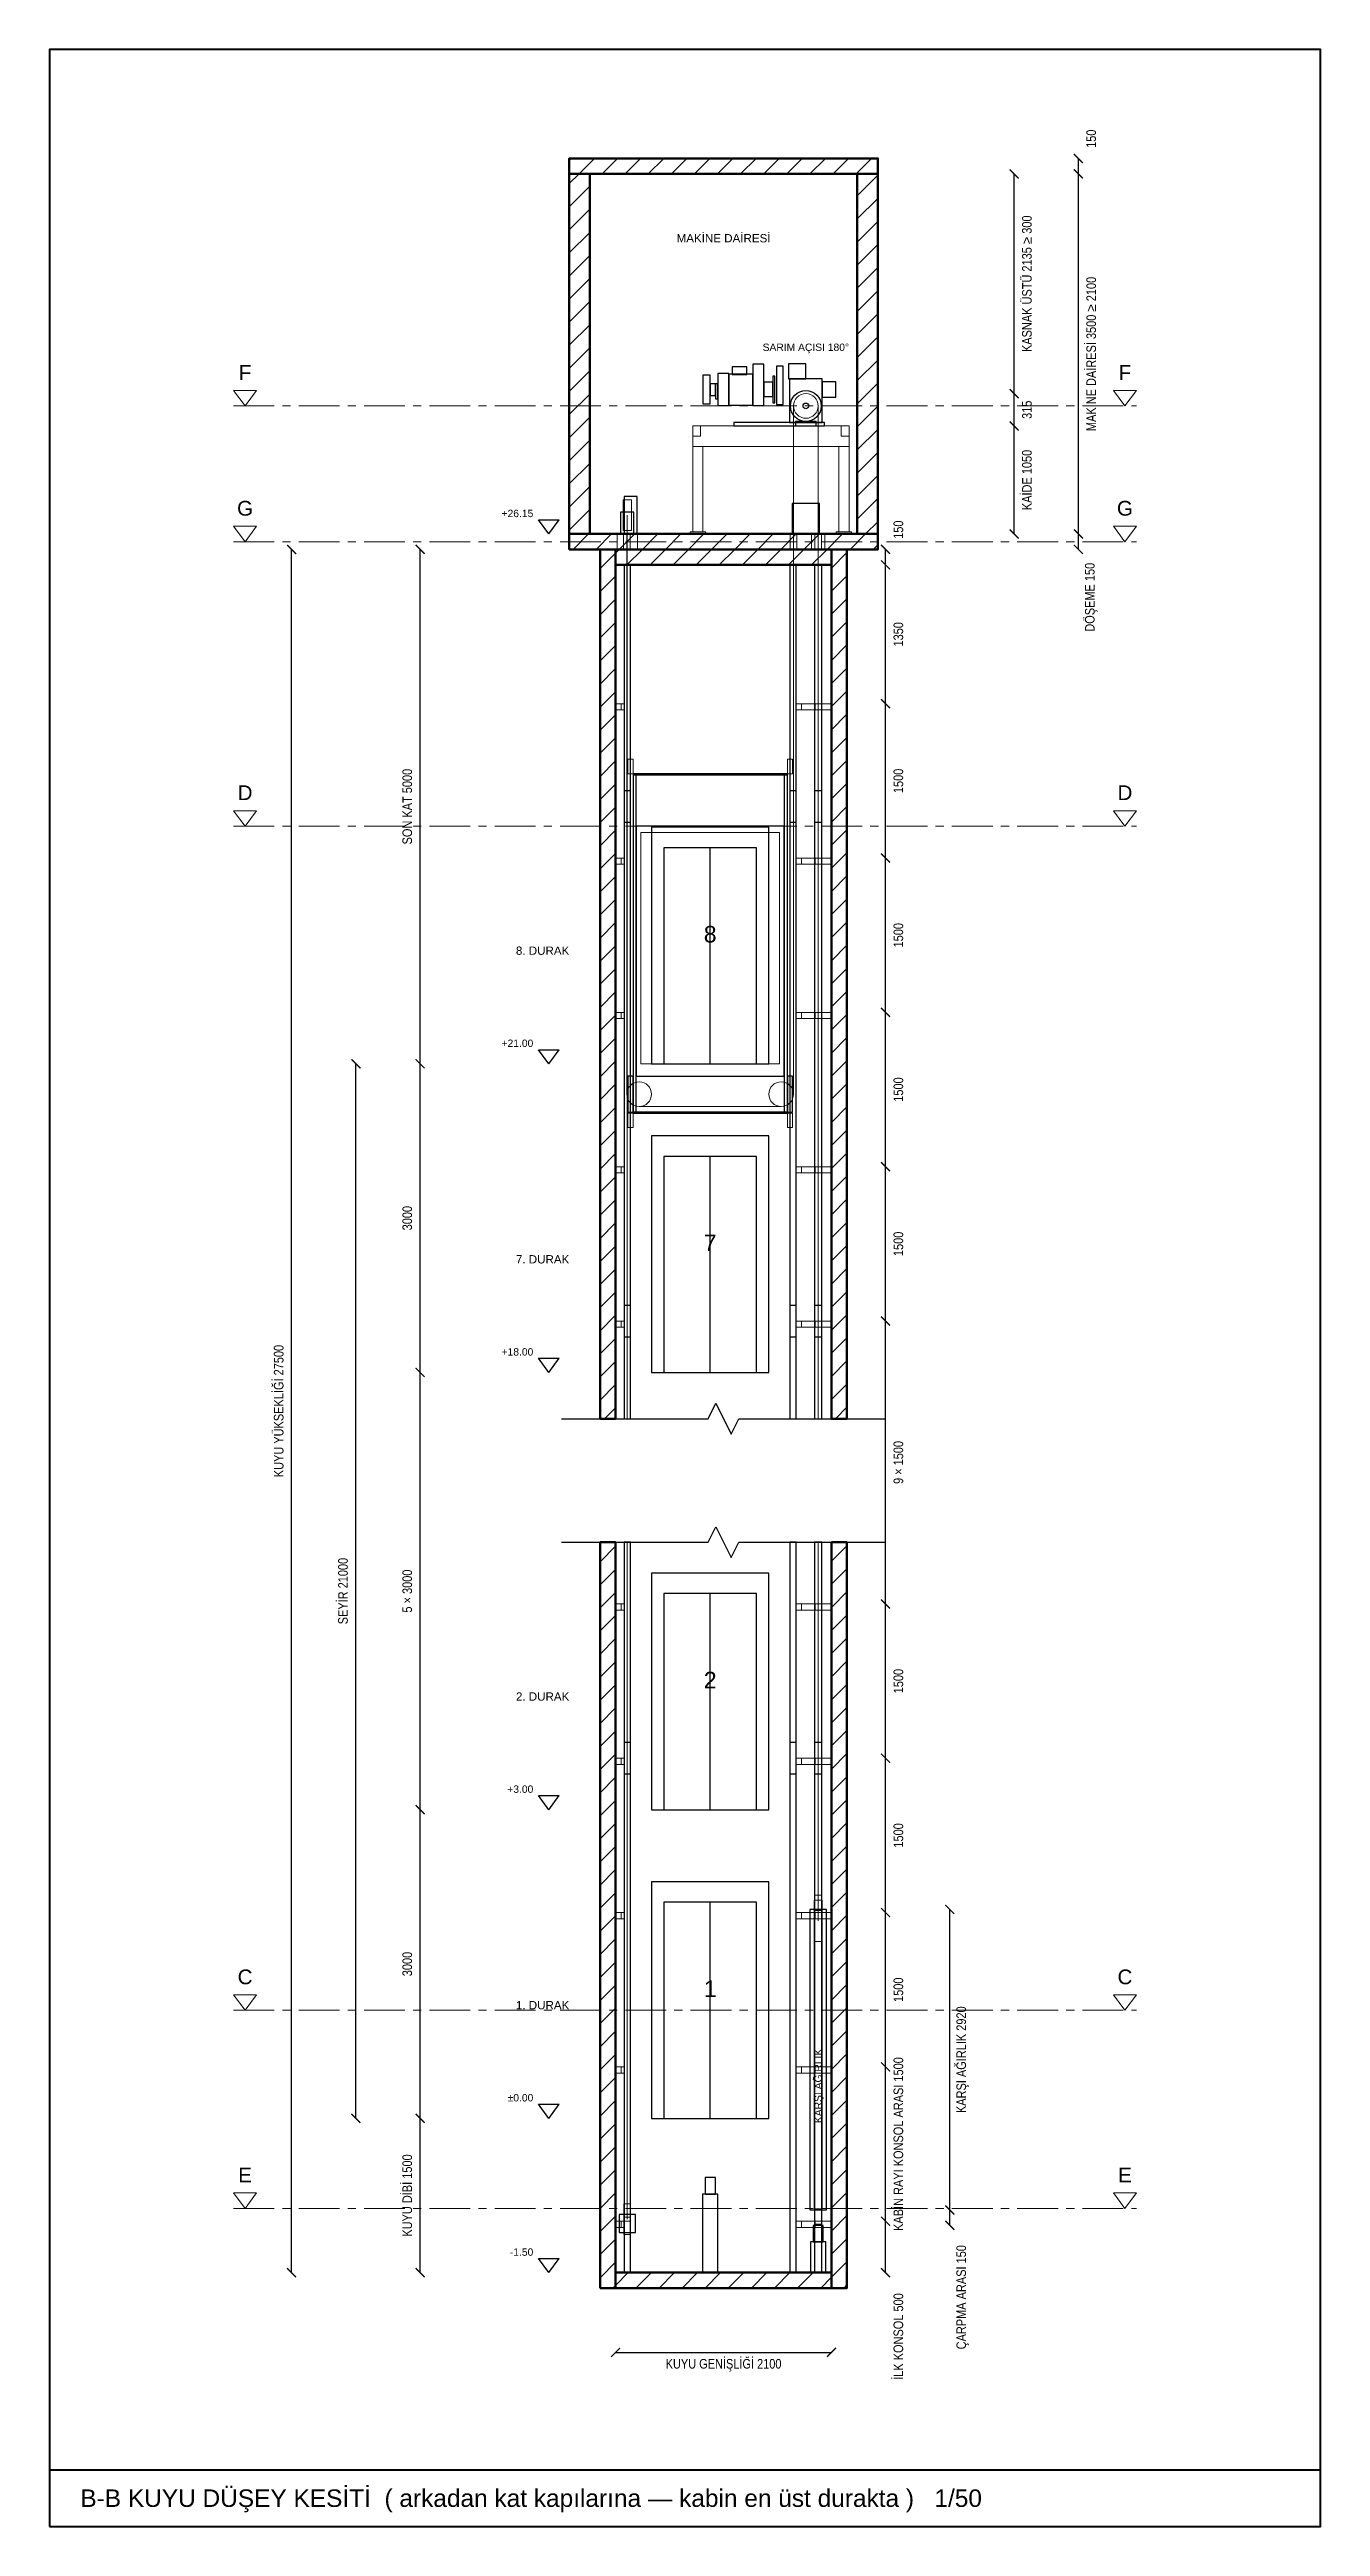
# Model space of a CAD drawing. Header units: millimetres. Extents: x -4216 to -974, y 1159 to 1759.
# Drawn here: x -3765.9 to -3518.8, y 1267.9 to 1749.4 of the extents above; entities that cross this region are included whole.
import ezdxf
from ezdxf.enums import TextEntityAlignment as Align

# ---------------------------------------------------------------- set-up
doc = ezdxf.new("R2010")
doc.units = ezdxf.units.MM
doc.linetypes.add('CENTER', pattern=[5.08, 3.175, -0.635, 0.635, -0.635])
doc.linetypes.add('DASHED', pattern=[1.524, 1.27, -0.254])
for name, color, linetype, lineweight in [('AGIRLIK', 30, 'Continuous', 30), ('BAGLANTI', 8, 'Continuous', 25), ('CERCEVE', 7, 'Continuous', 40), ('GIZLI', 8, 'DASHED', 13), ('HALAT', 6, 'Continuous', 18), ('KABIN', 7, 'Continuous', 30), ('KABIN-IC', 6, 'Continuous', 20), ('KAPI', 30, 'Continuous', 30), ('KASNAK', 90, 'Continuous', 20), ('KONSOL', 3, 'Continuous', 18), ('KUYU-DUVAR', 7, 'Continuous', 50), ('KUYU-IC', 7, 'Continuous', 25), ('MAKINE', 5, 'Continuous', 30), ('OLCU', 5, 'Continuous', 13), ('PATEN', 200, 'Continuous', 20), ('RAY', 3, 'Continuous', 25), ('SASE', 6, 'Continuous', 30), ('SEVIYE', 2, 'Continuous', 13), ('TAMPON', 200, 'Continuous', 25), ('TARAMA', 8, 'Continuous', 13), ('YAZI', 7, 'Continuous', 0)]:
    doc.layers.add(name, color=color, linetype=linetype, lineweight=lineweight)
doc.styles.add('ASANSOR', font='arial.ttf')
doc.styles.add('OpenSansCondensed-Light', font='OpenSansCondensed-Light.ttf')
doc.dimstyles.new('EZDXF', dxfattribs={"dimtxt": 0.25, "dimasz": 0.175, "dimexe": 0.375, "dimexo": 0.125, "dimgap": 0.1, "dimtad": 1, "dimlfac": 100, "dimzin": 12, "dimdsep": 46, "dimtxsty": 'OpenSansCondensed-Light', "dimblk": 'ARCHTICK', "dimcen": 2.5, "dimazin": 3, "dimtfac": 0.5, "dimtmove": 2, "dimatfit": 3})

# ---------------------------------------------------------------- blocks, each defined once
blk = doc.blocks.new('_ARCHTICK')
at = {"color": 0, "linetype": 'BYBLOCK', "const_width": 0.15}
blk.add_lwpolyline([(-0.5, -0.5), (0.5, 0.5)], dxfattribs=at)
blk = doc.blocks.new('CIZIM_KUYU_KESITI_ON', base_point=(-5503.75, -3967))
at = {"layer": 'TARAMA'}
h = blk.add_hatch(dxfattribs=at)
h.set_pattern_fill('ANSI31', scale=50)
h.paths.add_polyline_path([(-450, 18900), (2550, 18900), (2550, 19050), (-450, 19050)])
h = blk.add_hatch(dxfattribs=at)
h.set_pattern_fill('ANSI31', scale=50)
h.paths.add_polyline_path([(-450, 15400), (-250, 15400), (-250, 18900), (-450, 18900)])
h = blk.add_hatch(dxfattribs=at)
h.set_pattern_fill('ANSI31', scale=50)
h.paths.add_polyline_path([(2350, 15400), (2550, 15400), (2550, 18900), (2350, 18900)])
h = blk.add_hatch(dxfattribs=at)
h.set_pattern_fill('ANSI31', scale=50)
h.paths.add_polyline_path([(-450, 15250), (2550, 15250), (2550, 15400), (-450, 15400)])
h = blk.add_hatch(dxfattribs=at)
h.set_pattern_fill('ANSI31', scale=50)
h.paths.add_polyline_path([(-150, 6800), (0, 6800), (0, 15250), (-150, 15250)])
h = blk.add_hatch(dxfattribs=at)
h.set_pattern_fill('ANSI31', scale=50)
h.paths.add_polyline_path([(0, 15100), (2100, 15100), (2100, 15250), (0, 15250)])
h = blk.add_hatch(dxfattribs=at)
h.set_pattern_fill('ANSI31', scale=50)
h.paths.add_polyline_path([(2100, 6800), (2250, 6800), (2250, 15250), (2100, 15250)])
h = blk.add_hatch(dxfattribs=at)
h.set_pattern_fill('ANSI31', scale=50)
h.paths.add_polyline_path([(-150, -1650), (0, -1650), (0, 5600), (-150, 5600)])
h = blk.add_hatch(dxfattribs=at)
h.set_pattern_fill('ANSI31', scale=50)
h.paths.add_polyline_path([(2100, -1650), (2250, -1650), (2250, 5600), (2100, 5600)])
h = blk.add_hatch(dxfattribs=at)
h.set_pattern_fill('ANSI31', scale=50)
h.paths.add_polyline_path([(0, -1650), (2100, -1650), (2100, -1500), (0, -1500)])
at = {"layer": 'AGIRLIK', "ltscale": 125}
for points in [[(1890, -890), (2050, -890), (2050, 2030), (1890, 2030)], [(1930, -880), (2010, -880), (2010, 2020), (1930, 2020)]]:
    blk.add_lwpolyline(points, close=True, dxfattribs=at)
at = {"layer": 'BAGLANTI', "ltscale": 125}
for points in [[(83, 15400), (210, 15400), (210, 15765), (83, 15765)], [(1718, 15400), (1982, 15400), (1982, 15698), (1718, 15698)]]:
    blk.add_lwpolyline(points, close=True, dxfattribs=at)
at = {"layer": 'CERCEVE', "ltscale": 125}
blk.add_line((-5503.75, -3417), (6853.75, -3417), dxfattribs=at)
blk.add_lwpolyline([(-5503.75, -3967), (6853.75, -3967), (6853.75, 20109), (-5503.75, 20109)], close=True, dxfattribs=at)
at = {"layer": 'GIZLI', "ltscale": 125}
for points in [[(14, 15250), (214, 15250), (214, 15400), (14, 15400)], [(14, 15250), (214, 15250), (214, 15400), (14, 15400)], [(76.75, 15250), (143.25, 15250), (143.25, 15400), (76.75, 15400)], [(1696.75, 15250), (1763.25, 15250), (1763.25, 15400), (1696.75, 15400)], [(1905.55, 15250), (2034.45, 15250), (2034.45, 15400), (1905.55, 15400)], [(1936.75, 15250), (2003.25, 15250), (2003.25, 15400), (1936.75, 15400)], [(470, 10250), (1370, 10250), (1370, 12350), (470, 12350)]]:
    blk.add_lwpolyline(points, close=True, dxfattribs=at)
at = {"layer": 'HALAT', "ltscale": 125}
for p, q in [((1730, 9955), (1730, 16645)), ((1970, 6800), (1970, 16645)), ((114, 6800), (114, 15583)), ((114, 6800), (114, 15583)), ((110, 9955), (110, 15400)), ((1970, 6800), (1970, 15400)), ((230, 9835), (1610, 9835)), ((114, -980), (114, 5600)), ((114, -980), (114, 5600)), ((1970, 1920), (1970, 5600)), ((1970, 1920), (1970, 5600))]:
    blk.add_line(p, q, dxfattribs=at)
at = {"layer": 'KABIN', "ltscale": 125}
blk.add_lwpolyline([(200, 10130), (1640, 10130), (1640, 12560), (200, 12560)], close=True, dxfattribs=at)
at = {"layer": 'KABIN-IC', "ltscale": 125}
blk.add_lwpolyline([(245, 10250), (1595, 10250), (1595, 12500), (245, 12500)], close=True, dxfattribs=at)
at = {"layer": 'KAPI', "ltscale": 125}
for p, q in [((920, 10250), (920, 12350)), ((920, 7250), (920, 9350)), ((920, 3000), (920, 5100)), ((920, 0), (920, 2100))]:
    blk.add_line(p, q, dxfattribs=at)
for points in [[(350, 10250), (1490, 10250), (1490, 12550), (350, 12550)], [(470, 10250), (1370, 10250), (1370, 12350), (470, 12350)], [(350, 7250), (1490, 7250), (1490, 9550), (350, 9550)], [(470, 7250), (1370, 7250), (1370, 9350), (470, 9350)], [(350, 3000), (1490, 3000), (1490, 5300), (350, 5300)], [(470, 3000), (1370, 3000), (1370, 5100), (470, 5100)], [(350, 0), (1490, 0), (1490, 2300), (350, 2300)], [(470, 0), (1370, 0), (1370, 2100), (470, 2100)]]:
    blk.add_lwpolyline(points, close=True, dxfattribs=at)
at = {"layer": 'KASNAK', "ltscale": 125}
for points in [[(74, 15433), (154, 15433), (154, 15733), (74, 15733)], [(1930, 1720), (2010, 1720), (2010, 2120), (1930, 2120)], [(81.5, -1130), (146.5, -1130), (146.5, -830), (81.5, -830)]]:
    blk.add_lwpolyline(points, close=True, dxfattribs=at)
for centre in [(1850, 16645), (230, 9955), (1610, 9955)]:
    blk.add_circle(centre, 120, dxfattribs=at)
at = {"layer": 'KONSOL', "ltscale": 125}
for points in [[(750, 16250), (2270, 16250), (2270, 16450), (750, 16450)], [(750, 16350), (825, 16350), (825, 16450), (750, 16450)], [(750, 16250), (2270, 16250), (2270, 16450), (750, 16450)], [(2195, 16350), (2270, 16350), (2270, 16450), (2195, 16450)], [(750, 15420), (850, 15420), (850, 16250), (750, 16250)], [(750, 15420), (850, 15420), (850, 16250), (750, 16250)], [(2170, 15420), (2270, 15420), (2270, 16250), (2170, 16250)], [(2170, 15420), (2270, 15420), (2270, 16250), (2170, 16250)], [(725, 15400), (875, 15400), (875, 15420), (725, 15420)], [(725, 15400), (875, 15400), (875, 15420), (725, 15420)], [(2145, 15400), (2295, 15400), (2295, 15420), (2145, 15420)], [(2145, 15400), (2295, 15400), (2295, 15420), (2145, 15420)], [(0, 13690), (55, 13690), (55, 13750), (0, 13750)], [(55, 13690), (83, 13690), (83, 13750), (55, 13750)], [(1757, 13690), (1807, 13690), (1807, 13750), (1757, 13750)], [(1807, 13690), (1940, 13690), (1940, 13750), (1807, 13750)], [(1807, 13690), (1940, 13690), (1940, 13750), (1807, 13750)], [(1940, 13690), (2100, 13690), (2100, 13750), (1940, 13750)], [(1940, 13690), (2100, 13690), (2100, 13750), (1940, 13750)], [(0, 12190), (55, 12190), (55, 12250), (0, 12250)], [(55, 12190), (83, 12190), (83, 12250), (55, 12250)], [(1757, 12190), (1807, 12190), (1807, 12250), (1757, 12250)], [(1807, 12190), (1940, 12190), (1940, 12250), (1807, 12250)], [(1807, 12190), (1940, 12190), (1940, 12250), (1807, 12250)], [(1940, 12190), (2100, 12190), (2100, 12250), (1940, 12250)], [(1940, 12190), (2100, 12190), (2100, 12250), (1940, 12250)], [(0, 10690), (55, 10690), (55, 10750), (0, 10750)], [(55, 10690), (83, 10690), (83, 10750), (55, 10750)], [(1757, 10690), (1807, 10690), (1807, 10750), (1757, 10750)], [(1807, 10690), (1940, 10690), (1940, 10750), (1807, 10750)], [(1807, 10690), (1940, 10690), (1940, 10750), (1807, 10750)], [(1940, 10690), (2100, 10690), (2100, 10750), (1940, 10750)], [(1940, 10690), (2100, 10690), (2100, 10750), (1940, 10750)], [(0, 9190), (55, 9190), (55, 9250), (0, 9250)], [(55, 9190), (83, 9190), (83, 9250), (55, 9250)], [(1757, 9190), (1807, 9190), (1807, 9250), (1757, 9250)], [(1807, 9190), (1940, 9190), (1940, 9250), (1807, 9250)], [(1807, 9190), (1940, 9190), (1940, 9250), (1807, 9250)], [(1940, 9190), (2100, 9190), (2100, 9250), (1940, 9250)], [(1940, 9190), (2100, 9190), (2100, 9250), (1940, 9250)], [(0, 7690), (55, 7690), (55, 7750), (0, 7750)], [(55, 7690), (83, 7690), (83, 7750), (55, 7750)], [(1757, 7690), (1807, 7690), (1807, 7750), (1757, 7750)], [(1807, 7690), (1940, 7690), (1940, 7750), (1807, 7750)], [(1807, 7690), (1940, 7690), (1940, 7750), (1807, 7750)], [(1940, 7690), (2100, 7690), (2100, 7750), (1940, 7750)], [(1940, 7690), (2100, 7690), (2100, 7750), (1940, 7750)], [(0, 4940), (55, 4940), (55, 5000), (0, 5000)], [(55, 4940), (83, 4940), (83, 5000), (55, 5000)], [(1757, 4940), (1807, 4940), (1807, 5000), (1757, 5000)], [(1807, 4940), (1940, 4940), (1940, 5000), (1807, 5000)], [(1807, 4940), (1940, 4940), (1940, 5000), (1807, 5000)], [(1940, 4940), (2100, 4940), (2100, 5000), (1940, 5000)], [(1940, 4940), (2100, 4940), (2100, 5000), (1940, 5000)], [(0, 3440), (55, 3440), (55, 3500), (0, 3500)], [(55, 3440), (83, 3440), (83, 3500), (55, 3500)], [(1757, 3440), (1807, 3440), (1807, 3500), (1757, 3500)], [(1807, 3440), (1940, 3440), (1940, 3500), (1807, 3500)], [(1807, 3440), (1940, 3440), (1940, 3500), (1807, 3500)], [(1940, 3440), (2100, 3440), (2100, 3500), (1940, 3500)], [(1940, 3440), (2100, 3440), (2100, 3500), (1940, 3500)], [(0, 1940), (55, 1940), (55, 2000), (0, 2000)], [(55, 1940), (83, 1940), (83, 2000), (55, 2000)], [(1757, 1940), (1807, 1940), (1807, 2000), (1757, 2000)], [(1807, 1940), (1940, 1940), (1940, 2000), (1807, 2000)], [(1807, 1940), (1940, 1940), (1940, 2000), (1807, 2000)], [(1940, 1940), (2100, 1940), (2100, 2000), (1940, 2000)], [(1940, 1940), (2100, 1940), (2100, 2000), (1940, 2000)], [(0, 440), (55, 440), (55, 500), (0, 500)], [(55, 440), (83, 440), (83, 500), (55, 500)], [(1757, 440), (1807, 440), (1807, 500), (1757, 500)], [(1807, 440), (1940, 440), (1940, 500), (1807, 500)], [(1807, 440), (1940, 440), (1940, 500), (1807, 500)], [(1940, 440), (2100, 440), (2100, 500), (1940, 500)], [(1940, 440), (2100, 440), (2100, 500), (1940, 500)], [(81.5, -1000), (146.5, -1000), (146.5, -960), (81.5, -960)], [(0, -1060), (55, -1060), (55, -1000), (0, -1000)], [(55, -1060), (83, -1060), (83, -1000), (55, -1000)], [(1757, -1060), (1807, -1060), (1807, -1000), (1757, -1000)], [(1807, -1060), (1940, -1060), (1940, -1000), (1807, -1000)], [(1807, -1060), (1940, -1060), (1940, -1000), (1807, -1000)], [(1940, -1060), (2100, -1060), (2100, -1000), (1940, -1000)], [(1940, -1060), (2100, -1060), (2100, -1000), (1940, -1000)]]:
    blk.add_lwpolyline(points, close=True, dxfattribs=at)
at = {"layer": 'KUYU-DUVAR', "ltscale": 125}
for points in [[(-450, 18900), (2550, 18900), (2550, 19050), (-450, 19050)], [(-450, 15400), (-250, 15400), (-250, 18900), (-450, 18900)], [(2350, 15400), (2550, 15400), (2550, 18900), (2350, 18900)], [(-450, 15250), (2550, 15250), (2550, 15400), (-450, 15400)], [(-150, 6800), (0, 6800), (0, 15250), (-150, 15250)], [(0, 15100), (2100, 15100), (2100, 15250), (0, 15250)], [(2100, 6800), (2250, 6800), (2250, 15250), (2100, 15250)], [(-150, -1650), (0, -1650), (0, 5600), (-150, 5600)], [(2100, -1650), (2250, -1650), (2250, 5600), (2100, 5600)], [(0, -1650), (2100, -1650), (2100, -1500), (0, -1500)]]:
    blk.add_lwpolyline(points, close=True, dxfattribs=at)
at = {"layer": 'KUYU-IC', "ltscale": 125}
for p, q in [((-750, 15537.5), (-550, 15537.5)), ((-650, 15400), (-750, 15537.5)), ((-650, 15400), (-550, 15537.5)), ((-750, 10387.5), (-550, 10387.5)), ((-650, 10250), (-750, 10387.5)), ((-650, 10250), (-550, 10387.5)), ((-750, 7387.5), (-550, 7387.5)), ((-650, 7250), (-750, 7387.5)), ((-650, 7250), (-550, 7387.5)), ((-525, 6800), (900, 6800)), ((900, 6800), (975, 6950)), ((975, 6950), (1125, 6650)), ((1125, 6650), (1200, 6800)), ((1200, 6800), (2625, 6800)), ((-525, 5600), (900, 5600)), ((900, 5600), (975, 5750)), ((975, 5750), (1125, 5450)), ((1125, 5450), (1200, 5600)), ((1200, 5600), (2625, 5600)), ((-750, 3137.5), (-550, 3137.5)), ((-650, 3000), (-750, 3137.5)), ((-650, 3000), (-550, 3137.5)), ((-750, 137.5), (-550, 137.5)), ((-650, 0), (-750, 137.5)), ((-650, 0), (-550, 137.5)), ((-750, -1362.5), (-550, -1362.5)), ((-650, -1500), (-750, -1362.5)), ((-650, -1500), (-550, -1362.5))]:
    blk.add_line(p, q, dxfattribs=at)
at = {"layer": 'MAKINE', "ltscale": 125}
for points in [[(850, 16665), (920, 16665), (920, 16945), (850, 16945)], [(920, 16745.5), (970, 16745.5), (970, 16860.5), (920, 16860.5)], [(970, 16714.5), (995, 16714.5), (995, 16859.5), (970, 16859.5)], [(995, 16650), (1100, 16650), (1100, 16960), (995, 16960)], [(1100, 16653), (1335, 16653), (1335, 16953), (1100, 16953)], [(1135, 16950), (1275, 16950), (1275, 17025), (1135, 17025)], [(1335, 16650), (1440, 16650), (1440, 17050), (1335, 17050)], [(1440, 16735), (1530, 16735), (1530, 16875), (1440, 16875)], [(1530, 16675), (1550, 16675), (1550, 16935), (1530, 16935)], [(1565, 16660), (1630, 16660), (1630, 17030), (1565, 17030)], [(1680, 16907), (1850, 16907), (1850, 17055), (1680, 17055)], [(1690, 16485), (2010, 16485), (2010, 16907), (1690, 16907)], [(2010, 16730), (2140, 16730), (2140, 16880), (2010, 16880)], [(1150, 16450), (2030, 16450), (2030, 16485), (1150, 16485)], [(1750, 16450), (1950, 16450), (1950, 16495), (1750, 16495)], [(49, 15400), (179, 15400), (179, 15612), (49, 15612)], [(34, -1110), (194, -1110), (194, -935), (34, -935)]]:
    blk.add_lwpolyline(points, close=True, dxfattribs=at)
for radius in [150, 27.5]:
    blk.add_circle((1850, 16645), radius, dxfattribs=at)
at = {"layer": 'PATEN', "ltscale": 125}
for points in [[(120, 13070), (170, 13070), (170, 13210), (120, 13210)], [(1670, 13070), (1720, 13070), (1720, 13210), (1670, 13210)], [(120, 9630), (170, 9630), (170, 9770), (120, 9770)], [(1670, 9630), (1720, 9630), (1720, 9770), (1670, 9770)], [(1935, 2030), (2005, 2030), (2005, 2170), (1935, 2170)], [(1935, 2030), (2005, 2030), (2005, 2170), (1935, 2170)], [(1935, -1030), (2005, -1030), (2005, -890), (1935, -890)], [(1935, -1030), (2005, -1030), (2005, -890), (1935, -890)]]:
    blk.add_lwpolyline(points, close=True, dxfattribs=at)
at = {"layer": 'RAY', "ltscale": 125}
for points in [[(83, 6800), (145, 6800), (145, 15100), (83, 15100)], [(1695, 6800), (1757, 6800), (1757, 15100), (1695, 15100)], [(1935, 6800), (2005, 6800), (2005, 15100), (1935, 15100)], [(1935, 6800), (2005, 6800), (2005, 15100), (1935, 15100)], [(83, 12597.5), (145, 12597.5), (145, 12902.5), (83, 12902.5)], [(1695, 12597.5), (1757, 12597.5), (1757, 12902.5), (1695, 12902.5)], [(1935, 12597.5), (2005, 12597.5), (2005, 12902.5), (1935, 12902.5)], [(1935, 12597.5), (2005, 12597.5), (2005, 12902.5), (1935, 12902.5)], [(83, 7597.5), (145, 7597.5), (145, 7902.5), (83, 7902.5)], [(1695, 7597.5), (1757, 7597.5), (1757, 7902.5), (1695, 7902.5)], [(1935, 7597.5), (2005, 7597.5), (2005, 7902.5), (1935, 7902.5)], [(1935, 7597.5), (2005, 7597.5), (2005, 7902.5), (1935, 7902.5)], [(83, -1500), (145, -1500), (145, 5600), (83, 5600)], [(1695, -1500), (1757, -1500), (1757, 5600), (1695, 5600)], [(1935, -1500), (2005, -1500), (2005, 5600), (1935, 5600)], [(1935, -1500), (2005, -1500), (2005, 5600), (1935, 5600)], [(83, 3347.5), (145, 3347.5), (145, 3652.5), (83, 3652.5)], [(1695, 3347.5), (1757, 3347.5), (1757, 3652.5), (1695, 3652.5)], [(1935, 3347.5), (2005, 3347.5), (2005, 3652.5), (1935, 3652.5)], [(1935, 3347.5), (2005, 3347.5), (2005, 3652.5), (1935, 3652.5)]]:
    blk.add_lwpolyline(points, close=True, dxfattribs=at)
at = {"layer": 'SASE', "ltscale": 125}
for points in [[(170, 9770), (200, 9770), (200, 13070), (170, 13070)], [(170, 13060), (1670, 13060), (1670, 13070), (170, 13070)], [(1640, 9770), (1670, 9770), (1670, 13070), (1640, 13070)], [(120, 9780), (170, 9780), (170, 10130), (120, 10130)], [(1670, 9780), (1720, 9780), (1720, 10130), (1670, 10130)], [(170, 9770), (1670, 9770), (1670, 9780), (170, 9780)]]:
    blk.add_lwpolyline(points, close=True, dxfattribs=at)
at = {"layer": 'SEVIYE', "ltscale": 125}
for p, q in [((-3715, 16795), (-3490, 16795)), ((-3715, 16795), (-3602.5, 16645)), ((-3602.5, 16645), (-3490, 16795)), ((4840, 16795), (5065, 16795)), ((4840, 16795), (4952.5, 16645)), ((4952.5, 16645), (5065, 16795)), ((-3715, 15475), (-3490, 15475)), ((-3715, 15475), (-3602.5, 15325)), ((-3602.5, 15325), (-3490, 15475)), ((4840, 15475), (5065, 15475)), ((4840, 15475), (4952.5, 15325)), ((4952.5, 15325), (5065, 15475)), ((-3715, 12710), (-3490, 12710)), ((-3715, 12710), (-3602.5, 12560)), ((-3602.5, 12560), (-3490, 12710)), ((4840, 12710), (5065, 12710)), ((4840, 12710), (4952.5, 12560)), ((4952.5, 12560), (5065, 12710)), ((-3715, 1200), (-3490, 1200)), ((-3715, 1200), (-3602.5, 1050)), ((-3602.5, 1050), (-3490, 1200)), ((4840, 1200), (5065, 1200)), ((4840, 1200), (4952.5, 1050)), ((4952.5, 1050), (5065, 1200)), ((-3715, -725), (-3490, -725)), ((-3715, -725), (-3602.5, -875)), ((-3602.5, -875), (-3490, -725)), ((4840, -725), (5065, -725)), ((4840, -725), (4952.5, -875)), ((4952.5, -875), (5065, -725))]:
    blk.add_line(p, q, dxfattribs=at)
at = {"layer": 'SEVIYE', "linetype": 'CENTER', "ltscale": 125}
for p, q in [((-3715, 16645), (5065, 16645)), ((-3715, 15325), (5065, 15325)), ((-3715, 12560), (5065, 12560)), ((-3715, 1050), (5065, 1050)), ((-3715, -875), (5065, -875))]:
    blk.add_line(p, q, dxfattribs=at)
at = {"layer": 'TAMPON', "ltscale": 125}
for points in [[(870, -736), (970, -736), (970, -576), (870, -576)], [(845, -1500), (995, -1500), (995, -736), (845, -736)], [(1895, -1500), (2045, -1500), (2045, -1200), (1895, -1200)], [(1920, -1200), (2020, -1200), (2020, -1040), (1920, -1040)]]:
    blk.add_lwpolyline(points, close=True, dxfattribs=at)
at = {"layer": 'TARAMA', "ltscale": 125}
for points in [[(-450, 18900), (2550, 18900), (2550, 19050), (-450, 19050)], [(-450, 15400), (-250, 15400), (-250, 18900), (-450, 18900)], [(2350, 15400), (2550, 15400), (2550, 18900), (2350, 18900)], [(-450, 15250), (2550, 15250), (2550, 15400), (-450, 15400)], [(-150, 6800), (0, 6800), (0, 15250), (-150, 15250)], [(0, 15100), (2100, 15100), (2100, 15250), (0, 15250)], [(2100, 6800), (2250, 6800), (2250, 15250), (2100, 15250)], [(-150, -1650), (0, -1650), (0, 5600), (-150, 5600)], [(2100, -1650), (2250, -1650), (2250, 5600), (2100, 5600)], [(0, -1650), (2100, -1650), (2100, -1500), (0, -1500)]]:
    blk.add_lwpolyline(points, close=True, dxfattribs=at)
at = {"layer": 'CERCEVE', "style": 'ASANSOR'}
blk.add_text('B-B KUYU DÜŞEY KESİTİ  ( arkadan kat kapılarına — kabin en üst durakta )   1/50', height=170.05, dxfattribs=at).set_placement((-5203.75, -3692), align=Align.MIDDLE_LEFT)
at = {"layer": 'YAZI', "style": 'ASANSOR'}
for s, height, p in [('MAKİNE DAİRESİ', 80.55, (1050, 18275)), ('SARIM AÇISI 180°', 71.6, (1850, 17215)), ('F', 143.2, (-3602.5, 16970)), ('F', 143.2, (4952.5, 16970)), ('G', 143.2, (-3602.5, 15650)), ('G', 143.2, (4952.5, 15650)), ('D', 143.2, (-3602.5, 12885)), ('D', 143.2, (4952.5, 12885)), ('8', 161.1, (920, 11510)), ('7', 161.1, (920, 8510)), ('2', 161.1, (920, 4260)), ('C', 143.2, (-3602.5, 1375)), ('C', 143.2, (4952.5, 1375)), ('1', 161.1, (920, 1260)), ('E', 143.2, (-3602.5, -550)), ('E', 143.2, (4952.5, -550))]:
    blk.add_text(s, height=height, dxfattribs=at).set_placement(p, align=Align.MIDDLE_CENTER)
for s, height, p in [('+26.15', 71.6, (-800, 15600)), ('8. DURAK', 80.55, (-450, 11350)), ('+21.00', 71.6, (-800, 10450)), ('7. DURAK', 80.55, (-450, 8350)), ('+18.00', 71.6, (-800, 7450)), ('2. DURAK', 80.55, (-450, 4100)), ('+3.00', 71.6, (-800, 3200)), ('1. DURAK', 80.55, (-450, 1100)), ('±0.00', 71.6, (-800, 200)), ('-1.50', 71.6, (-800, -1300))]:
    blk.add_text(s, height=height, dxfattribs=at).set_placement(p, align=Align.MIDDLE_RIGHT)
blk.add_text('KARŞI AĞIRLIK', height=71.6, rotation=90, dxfattribs=at).set_placement((1970, 315), align=Align.MIDDLE_CENTER)
at = {"layer": 'OLCU'}
for base, p1, p2, location, text in [((4500, 18900), (0, 18900), (0, 19050), (4625, 19242), '150'), ((3875, 16765), (0, 16765), (0, 18900), (4000, 17832.5), 'KASNAK ÜSTÜ 2135 ≥ 300'), ((4500, 15400), (0, 15400), (0, 18900), (4625, 17150), 'MAKİNE DAİRESİ 3500 ≥ 2100'), ((3875, 16450), (0, 16450), (0, 16765), (4000, 16607.5), '315'), ((3875, 15400), (0, 15400), (0, 16450), (4000, 15925), 'KAİDE 1050'), ((2625, 15100), (0, 15100), (0, 15250), (2750, 15442), '150'), ((4500, 15250), (0, 15250), (0, 15400), (4625, 14785), 'DÖŞEME 150'), ((-3150, -1500), (0, -1500), (0, 15250), (-3275, 6875), 'KUYU YÜKSEKLİĞİ 27500'), ((-1900, 10250), (0, 10250), (0, 15250), (-2025, 12750), 'SON KAT 5000'), ((2625, 13750), (0, 13750), (0, 15100), (2750, 14425), '1350'), ((2625, 12250), (0, 12250), (0, 13750), (2750, 13000), '1500'), ((2625, 10750), (0, 10750), (0, 12250), (2750, 11500), '1500'), ((2625, 9250), (0, 9250), (0, 10750), (2750, 10000), '1500'), ((-2525, 0), (0, 0), (0, 10250), (-2650, 5125), 'SEYİR 21000'), ((-1900, 7250), (0, 7250), (0, 10250), (-2025, 8750), '3000'), ((2625, 7750), (0, 7750), (0, 9250), (2750, 8500), '1500'), ((2625, 5000), (0, 5000), (0, 7750), (2750, 6375), '9 × 1500'), ((-1900, 3000), (0, 3000), (0, 7250), (-2025, 5125), '5 × 3000'), ((2625, 3500), (0, 3500), (0, 5000), (2750, 4250), '1500'), ((2625, 2000), (0, 2000), (0, 3500), (2750, 2750), '1500'), ((-1900, 0), (0, 0), (0, 3000), (-2025, 1500), '3000'), ((3250, -890), (0, -890), (0, 2030), (3375, 570), 'KARŞI AĞIRLIK 2920'), ((2625, 500), (0, 500), (0, 2000), (2750, 1250), '1500'), ((2625, -1000), (0, -1000), (0, 500), (2750, -250), 'KABİN RAYI KONSOL ARASI 1500'), ((-1900, -1500), (0, -1500), (0, 0), (-2025, -750), 'KUYU DİBİ 1500'), ((3250, -1040), (0, -1040), (0, -890), (3375, -1739), 'ÇARPMA ARASI 150'), ((2625, -1500), (0, -1500), (0, -1000), (2750, -2121), 'İLK KONSOL 500')]:
    blk.add_linear_dim(base=base, p1=p1, p2=p2, angle=90, location=location, text=text, text_rotation=90, dimstyle='EZDXF', override={"dimtxt": 93.08, "dimasz": 87.5, "dimexe": 75, "dimexo": 62.5, "dimgap": 37.5, "dimse1": 1, "dimse2": 1, "dimclrt": 5, "dimtmove": 2}, dxfattribs=at).render()
blk.add_linear_dim(base=(0, -2275), p1=(0, -1500), p2=(2100, -1500), location=(1050, -2400), text='KUYU GENİŞLİĞİ 2100', dimstyle='EZDXF', override={"dimtxt": 93.08, "dimasz": 87.5, "dimexe": 75, "dimexo": 62.5, "dimgap": 37.5, "dimse1": 1, "dimse2": 1, "dimclrt": 5, "dimtmove": 2}, dxfattribs=at).render()

msp = doc.modelspace()

# ---------------------------------------------------------------- block references
at = {"xscale": 0.02, "yscale": 0.02}
msp.add_blockref('CIZIM_KUYU_KESITI_ON', (-3765.9, 1267.88), dxfattribs=at)

doc.saveas('drawing.dxf')
